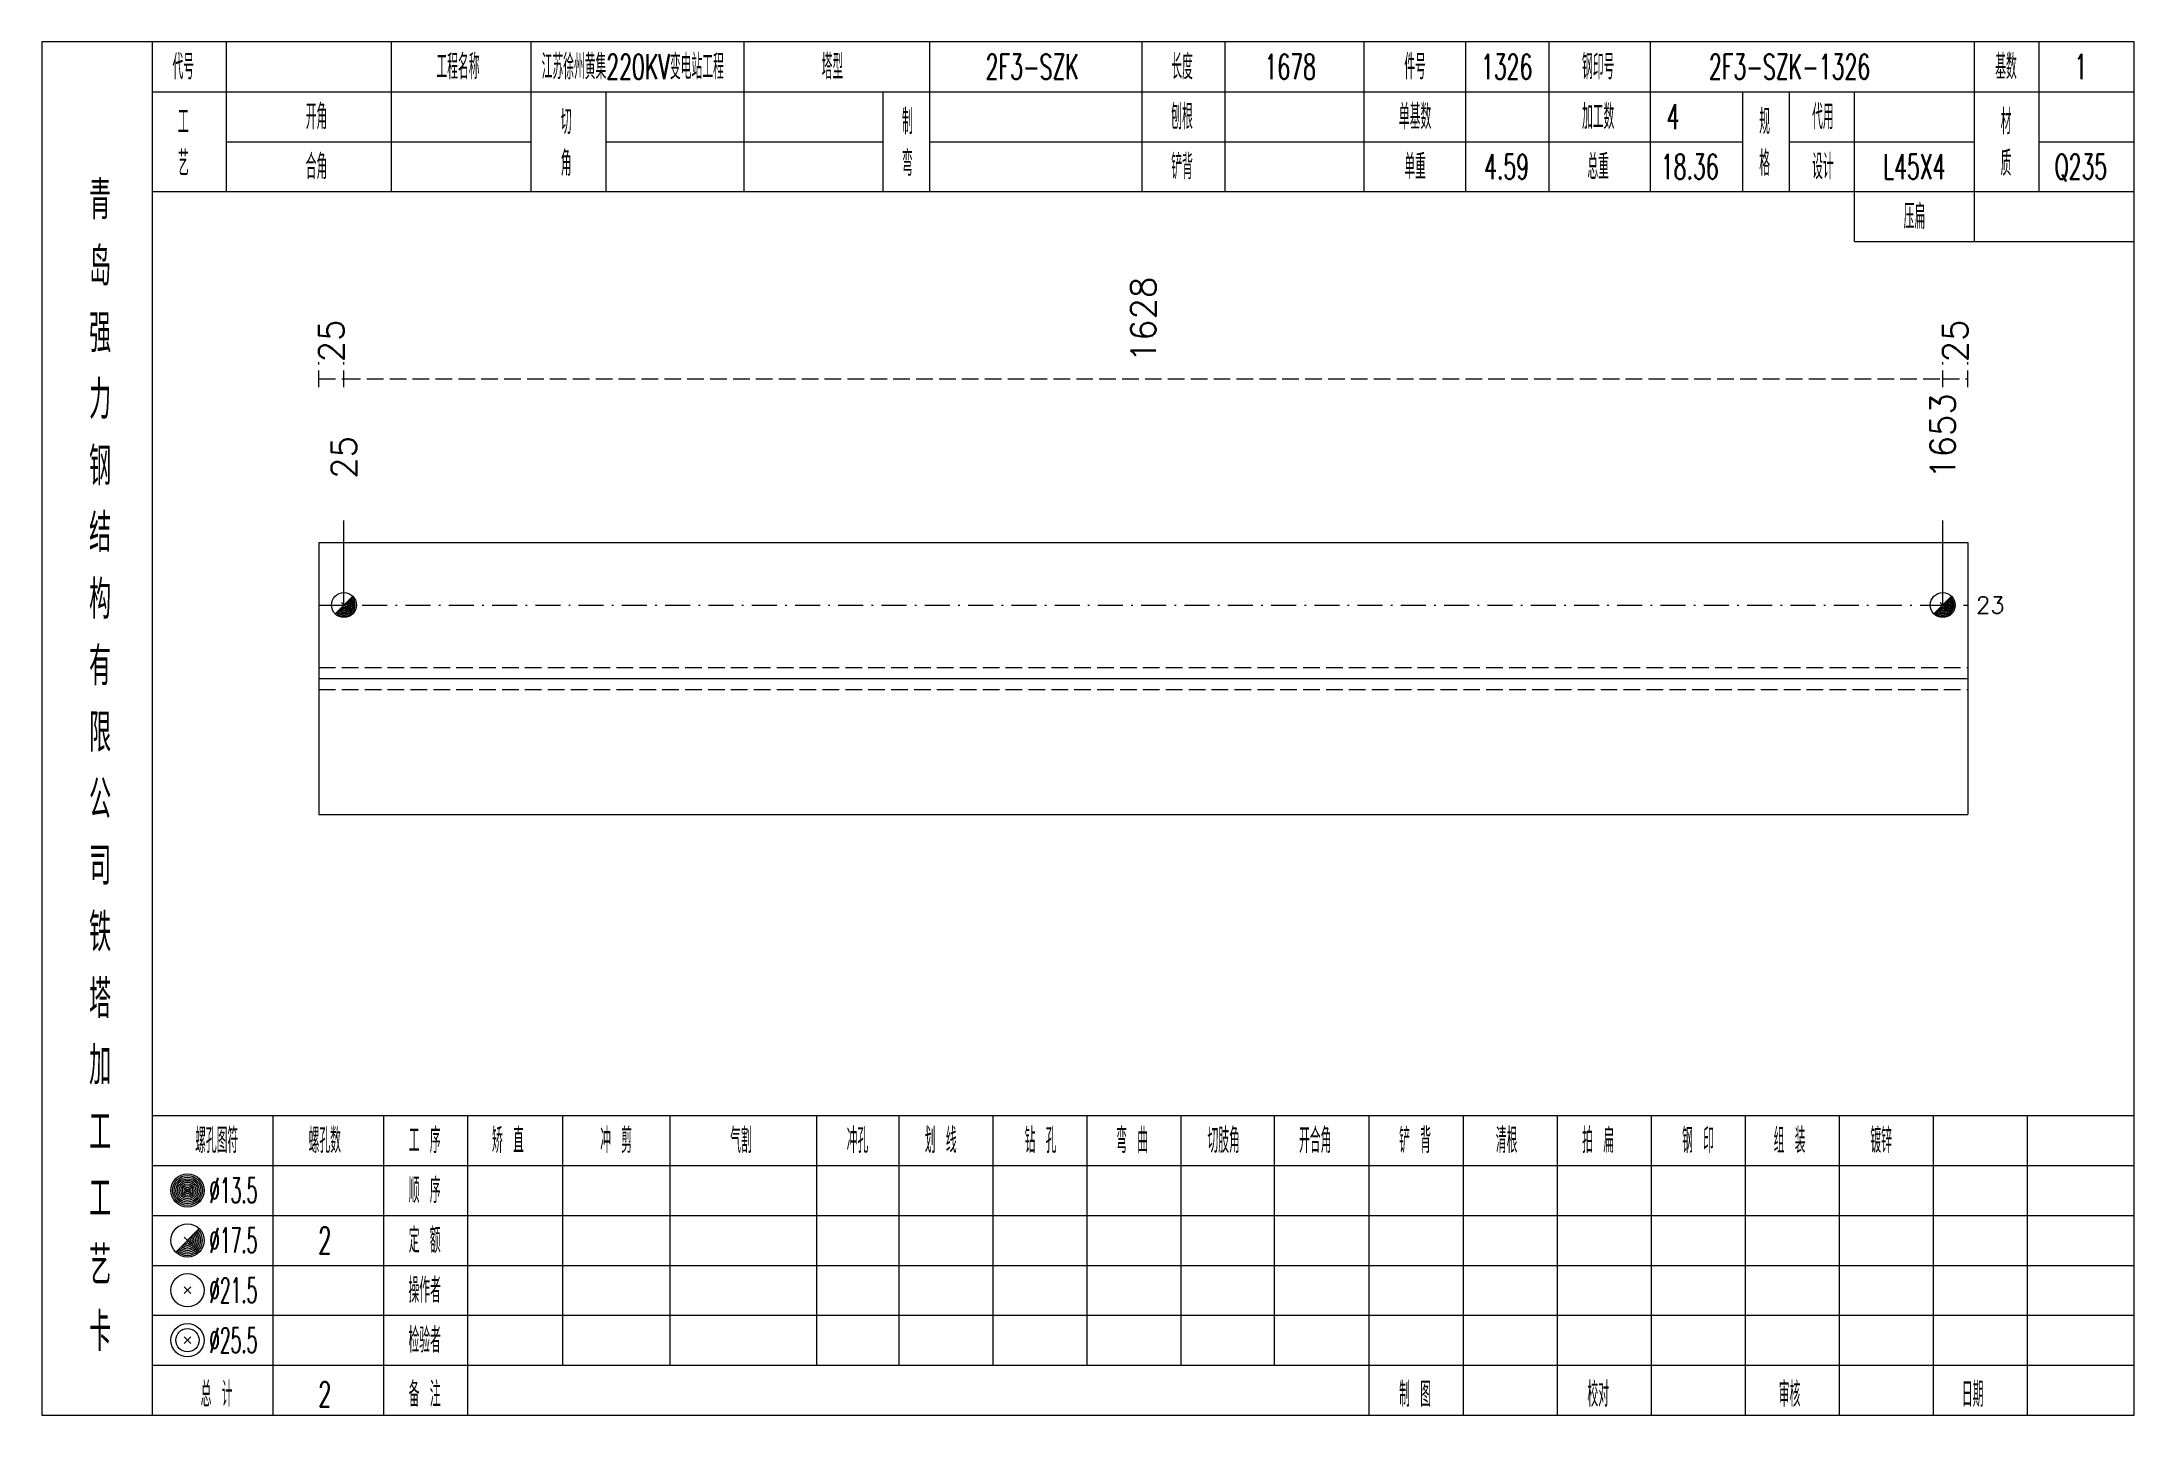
# Model space of a CAD drawing. Extents: x 0 to 4623, y -1159 to 4890.
# Drawn here: x 4048.2 to 4299.6, y 225 to 390 of the extents above; entities that cross this region are included whole.
import ezdxf
from ezdxf.enums import TextEntityAlignment as Align

# ---------------------------------------------------------------- set-up
doc = ezdxf.new("R2010")
doc.units = 0
doc.header["$MEASUREMENT"] = 0
doc.linetypes.add('一点画线', pattern=[5.2, 3, -1, 0.2, -1])
doc.linetypes.add('虚线', pattern=[2.75, 2, -0.75])
doc.layers.get('0').update_dxf_attribs({"linetype": 'CONTINUOUS', "lineweight": 25})
for name, color, linetype, lineweight in [('1', 7, 'CONTINUOUS', 25), ('4', 7, 'CONTINUOUS', 25), ('5', 7, 'CONTINUOUS', 25)]:
    doc.layers.add(name, color=color, linetype=linetype, lineweight=lineweight)
doc.styles.get("Standard").update_dxf_attribs({"font": 'simplex.shx', "width": 0.7, "height": 3, "bigfont": 'gbhzfs.shx'})

msp = doc.modelspace()

# ---------------------------------------------------------------- texts
at = {"color": 8, "linetype": 'Continuous', "lineweight": 9}
for s, p in [('1628', (4180.55, 351.5)), ('25', (4083, 351.5)), ('25', (4278.1, 351.5))]:
    msp.add_text(s, height=3, rotation=90, dxfattribs=at).set_placement(p, align=Align.MIDDLE_LEFT)
at = {"color": 7, "linetype": 'Continuous', "lineweight": 13}
for s, p in [('1653', (4276.6, 337.5)), ('25', (4084.5, 337.5))]:
    msp.add_text(s, height=3, rotation=90, dxfattribs=at).set_placement(p, align=Align.MIDDLE_LEFT)
msp.add_text('23', height=2, dxfattribs=at).set_placement((4280.6, 322.333), align=Align.MIDDLE_LEFT)
at = {"layer": '4', "color": 1, "linetype": 'Continuous', "lineweight": 13}
for s, height, width, p in [('代号', 3, 0.6, (4065.2, 387)), ('工程名称', 3, 0.6, (4098.2, 387)), ('江苏徐州黄集220KV变电站工程', 3, 0.6, (4119.2, 387)), ('塔型', 3, 0.6, (4143.2, 387)), ('2F3-SZK', 3, 0.6, (4167.2, 387)), ('长度', 3, 0.6, (4185.2, 387)), ('1678', 3, 0.6, (4198.2, 387)), ('件号', 3, 0.6, (4213.2, 387)), ('1326', 3, 0.6, (4224.2, 387)), ('钢印号', 3, 0.6, (4235.2, 387)), ('2F3-SZK-1326', 3, 0.6, (4258.2, 387)), ('基数', 3, 0.6, (4284.2, 387)), ('1', 3, 0.6, (4293.2, 387)), ('开角', 3, 0.6, (4081.2, 381)), ('制', 3, 0.6, (4152.2, 380.4)), ('刨根', 3, 0.6, (4185.2, 381)), ('单基数', 3, 0.6, (4213.2, 381)), ('加工数', 3, 0.6, (4235.2, 381)), ('4', 3, 0.6, (4244.2, 381)), ('规', 3, 0.6, (4255.2, 380.4)), ('代用', 3, 0.6, (4262.2, 381)), ('材', 3, 0.6, (4284.2, 380.4)), ('工', 3, 0.6, (4065.2, 380.4)), ('切', 3, 0.6, (4111.2, 380.4)), ('艺', 3, 0.6, (4065.2, 375.4)), ('角', 3, 0.6, (4111.2, 375.4)), ('弯', 3, 0.6, (4152.2, 375.4)), ('格', 3, 0.6, (4255.2, 375.4)), ('质', 3, 0.6, (4284.2, 375.4)), ('合角', 3, 0.6, (4081.2, 375)), ('铲背', 3, 0.6, (4185.2, 375)), ('单重', 3, 0.6, (4213.2, 375)), ('4.59', 3, 0.6, (4224.2, 375)), ('总重', 3, 0.6, (4235.2, 375)), ('18.36', 3, 0.6, (4246.2, 375)), ('设计', 3, 0.6, (4262.2, 375)), ('L45X4', 3, 0.6, (4273.2, 375)), ('Q235', 3, 0.6, (4293.2, 375)), ('青', 4.6, 0.8, (4055.2, 371)), ('压扁', 3, 0.6, (4273.2, 369)), ('岛', 4.6, 0.8, (4055.2, 363)), ('强', 4.6, 0.8, (4055.2, 355)), ('力', 4.6, 0.8, (4055.2, 347)), ('钢', 4.6, 0.8, (4055.2, 339)), ('结', 4.6, 0.8, (4055.2, 331)), ('构', 4.6, 0.8, (4055.2, 323)), ('有', 4.6, 0.8, (4055.2, 315)), ('限', 4.6, 0.8, (4055.2, 307)), ('公', 4.6, 0.8, (4055.2, 299)), ('司', 4.6, 0.8, (4055.2, 291)), ('铁', 4.6, 0.8, (4055.2, 283)), ('塔', 4.6, 0.8, (4055.2, 275)), ('加', 4.6, 0.8, (4055.2, 267)), ('工', 4.6, 0.8, (4055.2, 259)), ('螺孔图符', 3, 0.6, (4069.2, 258)), ('螺孔数', 3, 0.6, (4082.2, 258)), ('工 序', 3, 0.6, (4094.2, 258)), ('矫 直', 3, 0.6, (4104.2, 258)), ('冲 剪', 3, 0.6, (4117.2, 258)), ('气割', 3, 0.6, (4132.2, 258)), ('冲孔', 3, 0.6, (4146.2, 258)), ('划 线', 3, 0.6, (4156.2, 258)), ('钻 孔', 3, 0.6, (4168.2, 258)), ('弯 曲', 3, 0.6, (4179.2, 258)), ('切肢角', 3, 0.6, (4190.2, 258)), ('开合角', 3, 0.6, (4201.2, 258)), ('铲 背', 3, 0.6, (4213.2, 258)), ('清根', 3, 0.6, (4224.2, 258)), ('拍 扁', 3, 0.6, (4235.2, 258)), ('钢 印', 3, 0.6, (4247.2, 258)), ('组 装', 3, 0.6, (4258.2, 258)), ('镀锌', 3, 0.6, (4269.2, 258)), ('工', 4.6, 0.8, (4055.2, 251)), ('%%C13.5', 3, 0.5, (4071.2, 252)), ('顺 序', 3, 0.6, (4094.2, 252)), ('%%C17.5', 3, 0.5, (4071.2, 246)), ('2', 3.2, 0.6, (4082.2, 246)), ('定 额', 3, 0.6, (4094.2, 246)), ('艺', 4.6, 0.8, (4055.2, 243)), ('%%C21.5', 3, 0.5, (4071.2, 240)), ('操作者', 3, 0.6, (4094.2, 240)), ('卡', 4.6, 0.8, (4055.2, 235)), ('%%C25.5', 3, 0.5, (4071.2, 234)), ('检验者', 3, 0.6, (4094.2, 234)), ('总 计', 3, 0.6, (4069.2, 227.5)), ('2', 3, 0.6, (4082.2, 227.5)), ('备 注', 3, 0.6, (4094.2, 227.5)), ('制 图', 3, 0.6, (4213.2, 227.5)), ('校对', 3, 0.6, (4235.2, 227.5)), ('审核', 3, 0.6, (4258.2, 227.5)), ('日期', 3, 0.6, (4280.2, 227.5))]:
    msp.add_text(s, height=height, dxfattribs=dict(at, width=width)).set_placement(p, align=Align.MIDDLE_CENTER)

# ---------------------------------------------------------------- blocks, each defined once
blk = doc.blocks.new('孔17.5')
at = {"layer": '5', "color": 7, "linetype": 'Continuous', "lineweight": 13}
for p, q in [((-0.707, -0.707), (0.707, 0.707)), ((-0.2, 0.2), (0.2, -0.2))]:
    blk.add_line(p, q, dxfattribs=at)
blk.add_circle((0, 0), 1, dxfattribs=at)
for radius in [0.9, 0.8, 0.7, 0.6, 0.5, 0.4, 0.3, 0.2, 0.1]:
    blk.add_arc((0, 0), radius, 225, 45, dxfattribs=at)

# ---------------------------------------------------------------- linework, layer by layer
at = {"color": 8, "linetype": '虚线', "lineweight": 9}
for p, q in [((4081.5, 348.5), (4081.5, 351.5)), ((4081.5, 349.5), (4084.5, 349.5)), ((4084.5, 348.5), (4084.5, 351.5)), ((4084.5, 348.5), (4084.5, 351.5)), ((4084.5, 349.5), (4276.6, 349.5)), ((4276.6, 348.5), (4276.6, 351.5)), ((4276.6, 348.5), (4276.6, 351.5)), ((4276.6, 349.5), (4279.6, 349.5)), ((4279.6, 348.5), (4279.6, 351.5))]:
    msp.add_line(p, q, dxfattribs=at)
at = {"color": 7, "linetype": 'Continuous', "lineweight": 13}
for p, q in [((4084.5, 322.333), (4084.5, 332.5)), ((4276.6, 322.333), (4276.6, 332.5))]:
    msp.add_line(p, q, dxfattribs=at)
at = {"color": 7, "linetype": 'Continuous', "lineweight": 18}
for p, q in [((4081.5, 329.833), (4081.5, 297.167)), ((4081.5, 329.833), (4279.6, 329.833)), ((4279.6, 329.833), (4279.6, 297.167)), ((4081.5, 313.5), (4279.6, 313.5))]:
    msp.add_line(p, q, dxfattribs=at)
at = {"color": 3, "linetype": '一点画线', "lineweight": 13}
msp.add_line((4081.5, 322.333), (4279.6, 322.333), dxfattribs=at)
at = {"color": 1, "linetype": '虚线', "lineweight": 18}
for p, q in [((4081.5, 314.833), (4279.6, 314.833)), ((4081.5, 312.167), (4279.6, 312.167))]:
    msp.add_line(p, q, dxfattribs=at)
at = {"layer": '1', "color": 7, "linetype": 'Continuous', "lineweight": 18}
msp.add_line((4081.5, 297.167), (4279.6, 297.167), dxfattribs=at)
at = {"layer": '4', "color": 1, "linetype": 'Continuous', "lineweight": 18}
for p, q in [((4061.5, 225), (4061.5, 390)), ((4070.4, 372), (4070.4, 390)), ((4090.2, 372), (4090.2, 390)), ((4107, 372), (4107, 390)), ((4132.6, 372), (4132.6, 390)), ((4154.9, 372), (4154.9, 390)), ((4180.4, 372), (4180.4, 390)), ((4190.4, 372), (4190.4, 390)), ((4207.1, 372), (4207.1, 390)), ((4219.3, 372), (4219.3, 390)), ((4229.3, 372), (4229.3, 390)), ((4241.5, 372), (4241.5, 390)), ((4280.4, 366), (4280.4, 390)), ((4288.2, 372), (4288.2, 390)), ((4061.5, 384), (4299.6, 384)), ((4116, 372), (4116, 384)), ((4149.3, 372), (4149.3, 384)), ((4252.6, 372), (4252.6, 384)), ((4258.2, 372), (4258.2, 384)), ((4266, 366), (4266, 384)), ((4070.4, 378), (4107, 378)), ((4116, 378), (4149.3, 378)), ((4154.9, 378), (4252.6, 378)), ((4258.2, 378), (4280.4, 378)), ((4288.2, 378), (4299.6, 378)), ((4061.5, 372), (4299.6, 372)), ((4266, 366), (4299.6, 366)), ((4061.5, 261), (4299.6, 261)), ((4076, 225), (4076, 261)), ((4089.3, 225), (4089.3, 261)), ((4099.4, 225), (4099.4, 261)), ((4110.8, 231), (4110.8, 261)), ((4123.7, 231), (4123.7, 261)), ((4141.3, 231), (4141.3, 261)), ((4151.2, 231), (4151.2, 261)), ((4162.5, 231), (4162.5, 261)), ((4173.8, 231), (4173.8, 261)), ((4185.1, 231), (4185.1, 261)), ((4196.3, 231), (4196.3, 261)), ((4207.7, 231), (4207.7, 261)), ((4219, 231), (4219, 261)), ((4230.3, 231), (4230.3, 261)), ((4241.6, 231), (4241.6, 261)), ((4252.9, 231), (4252.9, 261)), ((4264.2, 231), (4264.2, 261)), ((4275.5, 231), (4275.5, 261)), ((4286.8, 231), (4286.8, 261)), ((4061.5, 255), (4299.6, 255)), ((4061.5, 249), (4299.6, 249)), ((4061.5, 243), (4299.6, 243)), ((4061.5, 237), (4299.6, 237)), ((4061.5, 231), (4299.6, 231)), ((4207.7, 225), (4207.7, 231)), ((4219, 225), (4219, 231)), ((4230.3, 225), (4230.3, 231)), ((4241.6, 225), (4241.6, 231)), ((4252.9, 225), (4252.9, 231)), ((4264.2, 225), (4264.2, 231)), ((4275.5, 225), (4275.5, 231)), ((4286.8, 225), (4286.8, 231))]:
    msp.add_line(p, q, dxfattribs=at)
at = {"layer": '4', "color": 7, "linetype": 'Continuous', "lineweight": 13}
for p, q in [((4065.5, 251.8), (4065.9, 252.2)), ((4065.9, 251.8), (4065.5, 252.2)), ((4064.286, 244.586), (4067.114, 247.414)), ((4065.3, 246.4), (4066.1, 245.6)), ((4065.3, 239.6), (4066.1, 240.4)), ((4065.3, 240.4), (4066.1, 239.6)), ((4065.3, 233.6), (4066.1, 234.4)), ((4065.3, 234.4), (4066.1, 233.6))]:
    msp.add_line(p, q, dxfattribs=at)
at = {"layer": '4', "color": 1, "linetype": 'Continuous', "lineweight": 18}
msp.add_lwpolyline([(4048.2, 390), (4048.2, 225), (4299.6, 225), (4299.6, 390)], close=True, dxfattribs=at)
at = {"layer": '4', "color": 7, "linetype": 'Continuous', "lineweight": 13}
for centre, radius in [((4065.7, 252), 2), ((4065.7, 252), 1.8), ((4065.7, 252), 1.6), ((4065.7, 252), 1.4), ((4065.7, 252), 1.2), ((4065.7, 252), 1), ((4065.7, 252), 0.8), ((4065.7, 252), 0.6), ((4065.7, 252), 0.4), ((4065.7, 252), 0.2), ((4065.7, 246), 2), ((4065.7, 240), 2), ((4065.7, 234), 2), ((4065.7, 234), 1.4)]:
    msp.add_circle(centre, radius, dxfattribs=at)
for radius in [1.8, 1.6, 1.4, 1.2, 1, 0.8, 0.6, 0.4, 0.2]:
    msp.add_arc((4065.7, 246), radius, 225, 45, dxfattribs=at)

# ---------------------------------------------------------------- block references
at = {"color": 7, "linetype": 'Continuous', "lineweight": 13, "xscale": 1.5, "yscale": 1.5, "zscale": 1.5}
for p in [(4084.5, 322.333), (4276.6, 322.333)]:
    msp.add_blockref('孔17.5', p, dxfattribs=at)

msp.set_redraw_order([(e.dxf.handle, doc.entitydb.next_handle()) for e in msp.query("TEXT MTEXT ATTDEF DIMENSION ARC_DIMENSION")])  # texts and dimensions are drawn at this point

doc.saveas('drawing.dxf')
